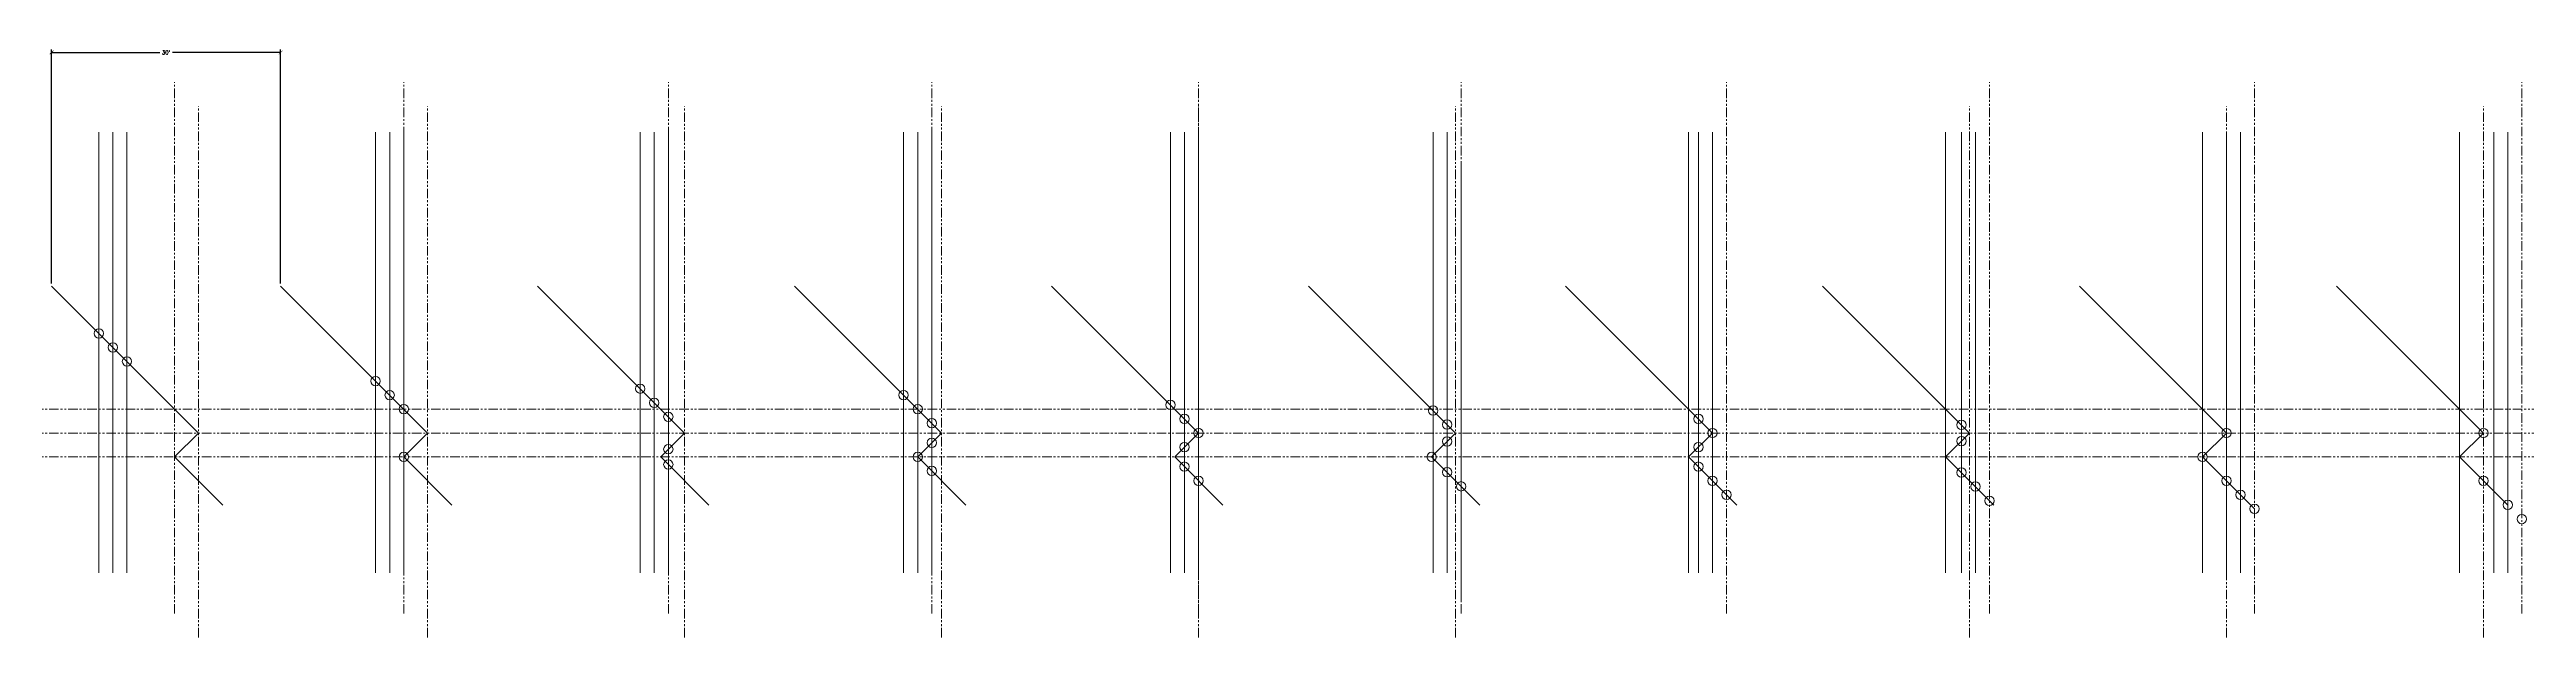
# Model space of a CAD drawing. Header units: inches. Extents: x 897 to 26182, y 486 to 12251.
# Drawn here: x 22291 to 26182, y 11328 to 12251 of the extents above; entities that cross this region are included whole.
import ezdxf

# ---------------------------------------------------------------- set-up
doc = ezdxf.new("R2010")
doc.units = ezdxf.units.IN
doc.header["$LTSCALE"] = 24
doc.header["$MEASUREMENT"] = 0
doc.linetypes.add('CENTER', pattern=[50.8, 31.75, -6.35, 6.35, -6.35])
doc.linetypes.add('PHANTOM2', pattern=[1.25, 0.625, -0.125, 0.125, -0.125, 0.125, -0.125])
doc.layers.add('03-C-Dims', color=131, linetype='Continuous', lineweight=5)
doc.layers.add('_EE_FDN_PERIMETER', color=3, linetype='Continuous')
doc.styles.add('cityblueprint', font='romand.shx')
doc.dimstyles.get("Standard").update_dxf_attribs({"dimtxt": 6, "dimasz": 5.68, "dimexe": 4.68, "dimexo": 4.0625, "dimgap": 3.625, "dimtad": 0, "dimdec": 1, "dimzin": 0, "dimdsep": 46, "dimlunit": 4, "dimtxsty": 'cityblueprint', "dimblk": 'ARCHTICK', "dimcen": 5.59, "dimclrd": 4, "dimclre": 4, "dimclrt": 2, "dimadec": 0, "dimazin": 0, "dimtfac": 1, "dimtdec": 1, "dimtofl": 0, "dimtmove": 1, "dimatfit": 3, "dimldrblk": 'ARCHTICK', "dimfxl": 1, "dimtolj": 1, "dimtzin": 0, "dimarcsym": 0})

# ---------------------------------------------------------------- blocks, each defined once
blk = doc.blocks.new('_ArchTick')
at = {"color": 0, "const_width": 0.15}
blk.add_lwpolyline([(-0.5, -0.5), (0.5, 0.5)], dxfattribs=at)
blk = doc.blocks.new('*D11')
at = {"layer": '03-C-Dims', "color": 4, "lineweight": -2, "transparency": 16777216}
for p, q in [((22294.6, 11883.8), (22294.6, 12251.3)), ((22294.6, 12246.7), (22464.6, 12246.7)), ((22654.4, 12246.7), (22484.4, 12246.7)), ((22654.4, 11883.8), (22654.4, 12251.3))]:
    blk.add_line(p, q, dxfattribs=at)
at = {"layer": 'Defpoints', "color": 0, "transparency": 16777216}
for p in [(22654.4, 12246.7), (22294.6, 11879.7), (22654.4, 11879.7)]:
    blk.add_point(p, dxfattribs=at)
at = {"layer": '03-C-Dims', "color": 4, "lineweight": -2, "transparency": 16777216, "xscale": 5.68, "yscale": 5.68, "zscale": 5.68, "rotation": 180}
blk.add_blockref('_ArchTick', (22294.6, 12246.7), dxfattribs=at)
at = {"layer": '03-C-Dims', "color": 4, "lineweight": -2, "transparency": 16777216, "xscale": 5.68, "yscale": 5.68, "zscale": 5.68}
blk.add_blockref('_ArchTick', (22654.4, 12246.7), dxfattribs=at)
at = {"layer": '03-C-Dims', "color": 2, "transparency": 16777216, "insert": (22474.5, 12246.7), "char_height": 6, "attachment_point": 5, "style": 'cityblueprint'}
blk.add_mtext("\\A1;30'", dxfattribs=at)

msp = doc.modelspace()

# ---------------------------------------------------------------- linework, layer by layer
at = {"layer": '03-C-Dims', "linetype": 'PHANTOM2'}
for p, q in [((22487.98, 11365.09), (22487.98, 12199.89)), ((22847.81, 11365.09), (22847.81, 12199.89)), ((23263.49, 11365.09), (23263.49, 12199.89)), ((23677.26, 11365.09), (23677.26, 12199.89)), ((24096.34, 11365.09), (24096.34, 12199.89)), ((24508.87, 11365.09), (24508.87, 12199.89)), ((24925.79, 11365.09), (24925.79, 12199.89)), ((25338.79, 11365.09), (25338.79, 12199.89)), ((25755.23, 11365.09), (25755.23, 12199.89)), ((26174.96, 11365.09), (26174.96, 12199.89)), ((22525.46, 11327.62), (22525.46, 12162.41)), ((22885.29, 11327.62), (22885.29, 12162.41)), ((23288.97, 11327.62), (23288.97, 12162.41)), ((23692.66, 11327.62), (23692.66, 12162.41)), ((24096.34, 11327.62), (24096.34, 12162.41)), ((24500.03, 11327.62), (24500.03, 12162.41)), ((25307.39, 11327.62), (25307.39, 12162.41)), ((25711.08, 11327.62), (25711.08, 12162.41)), ((26114.76, 11327.62), (26114.76, 12162.41))]:
    msp.add_line(p, q, dxfattribs=at)
at = {"layer": '03-C-Dims'}
for p, q in [((22368.95, 12121.56), (22368.95, 11429.2)), ((22413.1, 12121.56), (22413.1, 11429.2)), ((22803.66, 12121.56), (22803.66, 11429.2)), ((22847.81, 12121.56), (22847.81, 11429.2)), ((23219.34, 12121.56), (23219.34, 11429.2)), ((23263.49, 12121.56), (23263.49, 11429.2)), ((23633.11, 12121.56), (23633.11, 11429.2)), ((23677.26, 12121.56), (23677.26, 11429.2)), ((24052.19, 12121.56), (24052.19, 11429.2)), ((24096.34, 12121.56), (24096.34, 11429.2)), ((24464.72, 12121.56), (24464.72, 11429.2)), ((24866.23, 12121.56), (24866.23, 11429.2)), ((24881.63, 12121.56), (24881.63, 11429.2)), ((25269.92, 12121.56), (25269.92, 11429.2)), ((25294.64, 12121.56), (25294.64, 11429.2)), ((25673.6, 12121.56), (25673.6, 11429.2)), ((25711.08, 12121.56), (25711.08, 11429.2)), ((26077.29, 12121.56), (26077.29, 11429.2)), ((26130.81, 12121.56), (26130.81, 11429.2)), ((24508.87, 12075.23), (24508.87, 11382.88))]:
    msp.add_line(p, q, dxfattribs=at)
at = {"layer": '03-C-Dims', "linetype": 'CENTER'}
for p, q in [((22391.03, 12121.56), (22391.03, 11429.2)), ((22825.74, 12121.56), (22825.74, 11429.2)), ((23241.42, 12121.56), (23241.42, 11429.2)), ((23655.18, 12121.56), (23655.18, 11429.2)), ((24074.27, 12121.56), (24074.27, 11429.2)), ((24486.8, 12121.56), (24486.8, 11429.2)), ((24903.71, 12121.56), (24903.71, 11429.2)), ((25316.72, 12121.56), (25316.72, 11429.2)), ((25733.15, 12121.56), (25733.15, 11429.2)), ((26152.88, 12121.56), (26152.88, 11429.2))]:
    msp.add_line(p, q, dxfattribs=at)
at = {"layer": '03-C-Dims', "linetype": 'PHANTOM2'}
for p in [(23655.18, 11686.34), (23692.66, 11648.86), (23655.18, 11611.39)]:
    msp.add_xline(p, (1, 0), dxfattribs=at)
at = {"layer": '03-C-Dims'}
for centre in [(22368.95, 11805.37), (22391.03, 11783.29), (22413.1, 11761.22), (22803.66, 11730.49), (22825.74, 11708.42), (23219.34, 11718.49), (23633.11, 11708.42), (22847.81, 11686.34), (23241.42, 11696.42), (23263.49, 11674.34), (23655.18, 11686.34), (24052.19, 11693.02), (24074.27, 11670.94), (24464.72, 11684.17), (24881.63, 11670.94), (23677.26, 11664.26), (23677.26, 11633.46), (24074.27, 11626.79), (24096.34, 11648.86), (24486.8, 11662.09), (24486.8, 11635.64), (24881.63, 11626.79), (24903.71, 11648.86), (25294.64, 11661.62), (25294.64, 11636.11), (25711.08, 11648.86), (26114.76, 11648.86), (22847.81, 11611.39), (23263.49, 11623.39), (23263.49, 11599.39), (23655.18, 11611.39), (23677.26, 11589.31), (24074.27, 11595.99), (24462.55, 11611.39), (24881.63, 11595.99), (25673.6, 11611.39), (24096.34, 11573.91), (24486.8, 11587.14), (24508.87, 11565.06), (24903.71, 11573.91), (24925.79, 11551.83), (25294.64, 11586.67), (25316.72, 11564.59), (25711.08, 11573.91), (25733.15, 11551.83), (26114.76, 11573.91), (25338.79, 11542.51), (25755.23, 11529.76), (26152.88, 11535.79), (26174.96, 11513.71)]:
    msp.add_circle(centre, 7.35, dxfattribs=at)
at = {"layer": '_EE_FDN_PERIMETER', "linetype": 'Continuous'}
for p, q in [((22525.46, 11648.86), (22294.59, 11879.73)), ((22885.29, 11648.86), (22654.42, 11879.73)), ((23288.97, 11648.86), (23058.1, 11879.73)), ((23692.66, 11648.86), (23461.79, 11879.73)), ((24096.34, 11648.86), (23865.47, 11879.73)), ((24500.03, 11648.86), (24269.16, 11879.73)), ((24903.71, 11648.86), (24672.84, 11879.73)), ((25307.39, 11648.86), (25076.52, 11879.73)), ((25711.08, 11648.86), (25480.21, 11879.73)), ((26114.76, 11648.86), (25883.89, 11879.73)), ((22487.98, 11611.39), (22525.46, 11648.86)), ((22847.81, 11611.39), (22885.29, 11648.86)), ((23251.5, 11611.39), (23288.97, 11648.86)), ((23655.18, 11611.39), (23692.66, 11648.86)), ((24058.87, 11611.39), (24096.34, 11648.86)), ((24462.55, 11611.39), (24500.03, 11648.86)), ((24866.23, 11611.39), (24903.71, 11648.86)), ((25269.92, 11611.39), (25307.39, 11648.86)), ((25673.6, 11611.39), (25711.08, 11648.86)), ((26077.29, 11611.39), (26114.76, 11648.86)), ((22563.71, 11535.66), (22487.98, 11611.39)), ((22923.54, 11535.66), (22847.81, 11611.39)), ((23327.23, 11535.66), (23251.5, 11611.39)), ((23730.91, 11535.66), (23655.18, 11611.39)), ((24134.59, 11535.66), (24058.87, 11611.39)), ((24538.28, 11535.66), (24462.55, 11611.39)), ((24941.96, 11535.66), (24866.23, 11611.39)), ((25345.65, 11535.66), (25269.92, 11611.39)), ((25755.23, 11529.76), (25673.6, 11611.39)), ((26153.01, 11535.66), (26077.29, 11611.39))]:
    msp.add_line(p, q, dxfattribs=at)

# ---------------------------------------------------------------- dimensions: what is measured, and where the dimension line sits
at = {"layer": '03-C-Dims'}
dim = msp.add_linear_dim(base=(22654.42, 12246.66), p1=(22294.59, 11879.73), p2=(22654.42, 11879.73), dimstyle='Standard', override={"dimfxl": 4.68}, dxfattribs=at)
dim.commit()
dim.dimension.update_dxf_attribs({"geometry": '*D11', "text_midpoint": (22474.5, 12246.66)})

doc.saveas('drawing.dxf')
